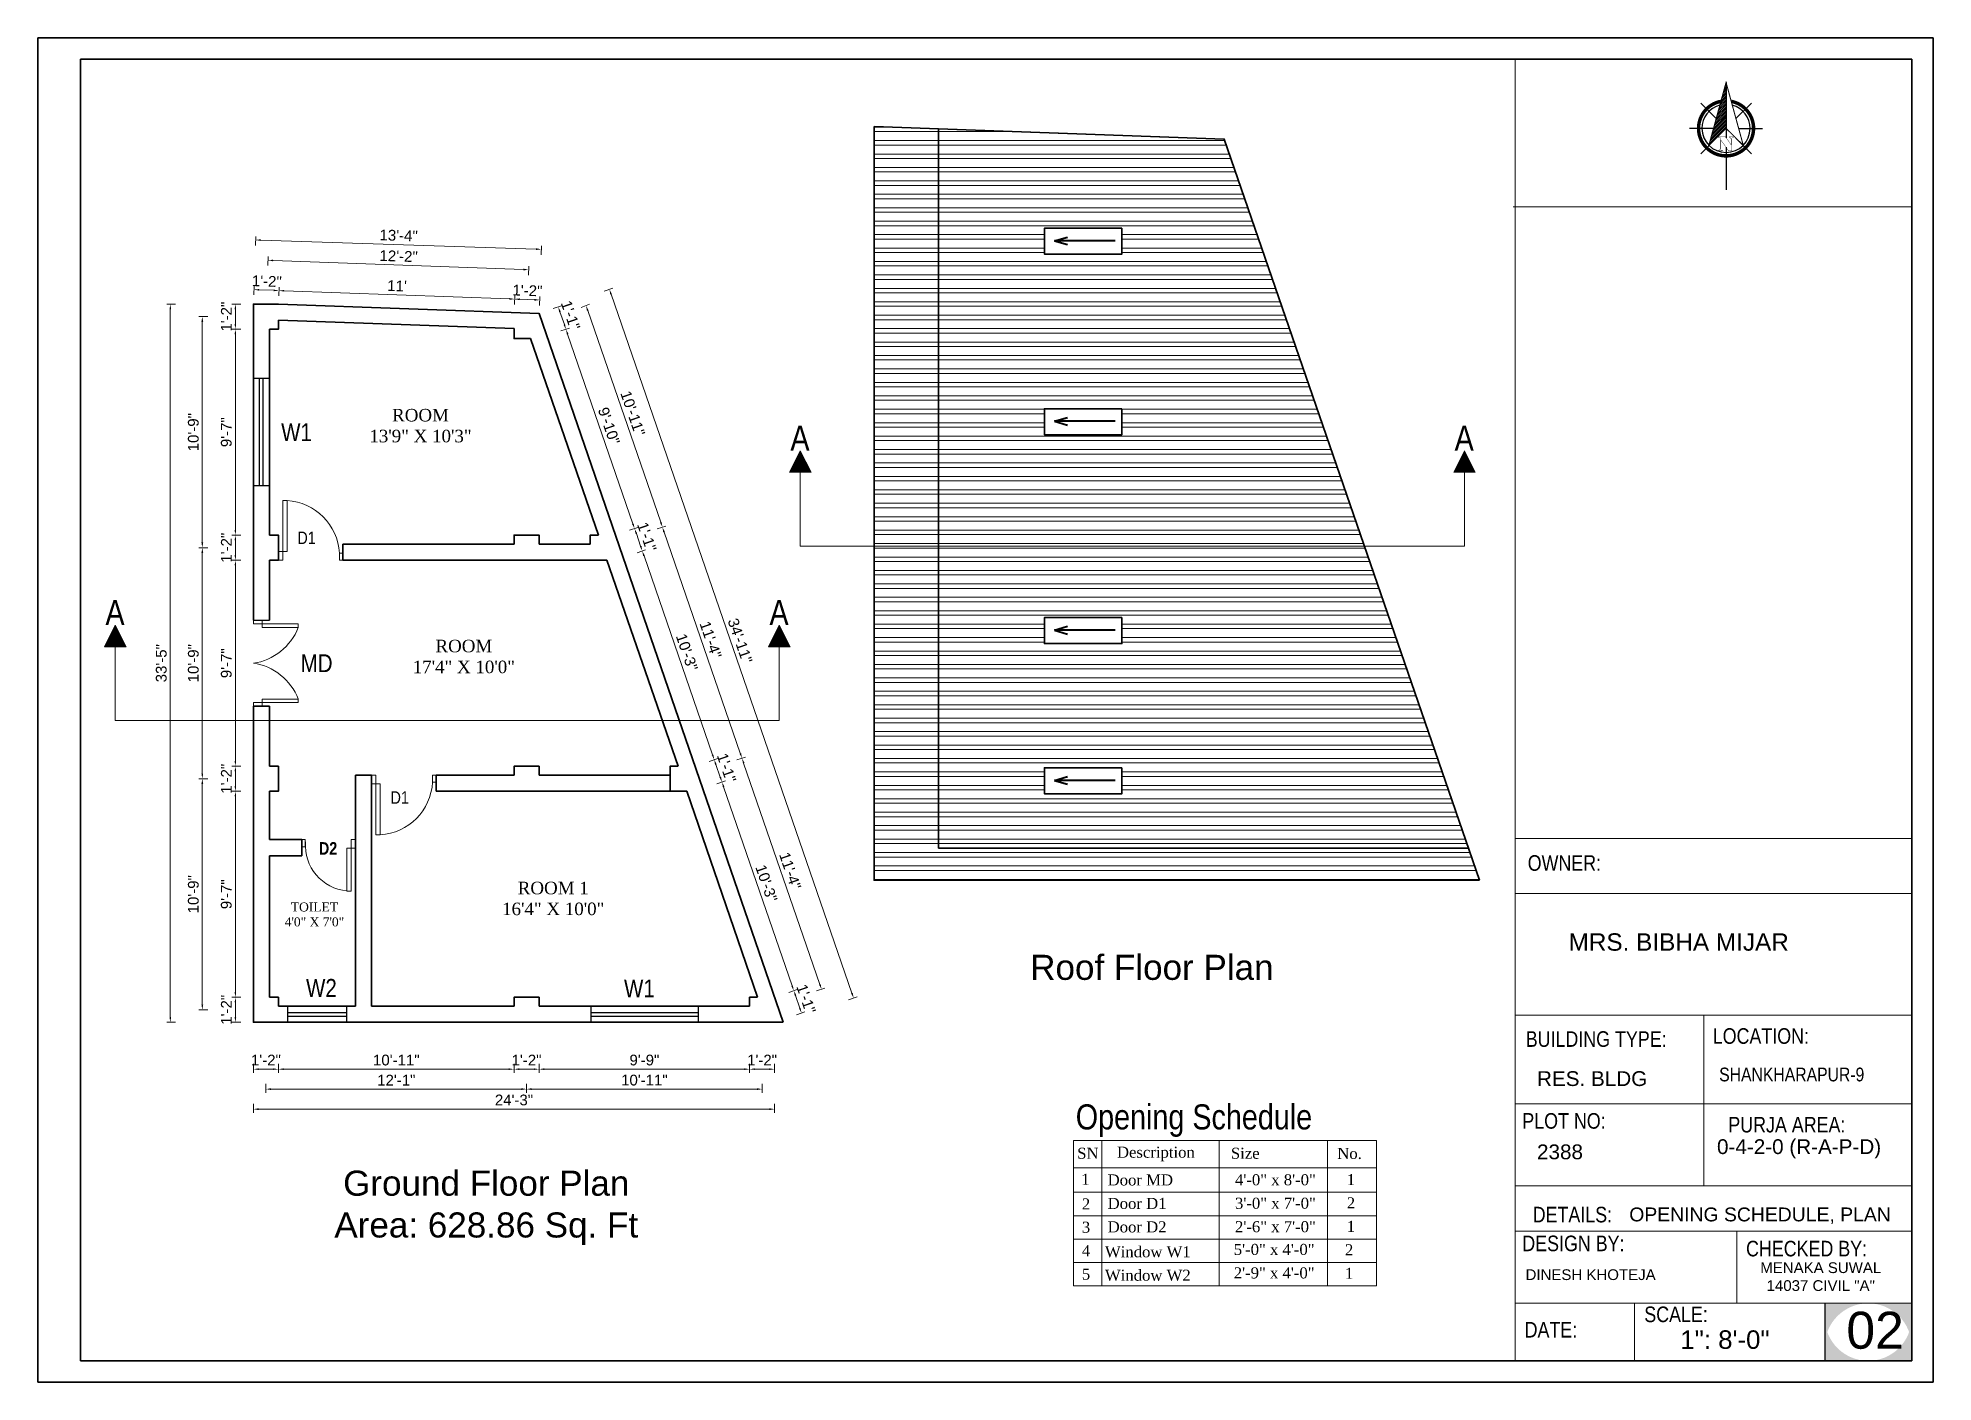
# Model space of a CAD drawing. Header units: inches. Extents: x 367408 to 392173, y -57467 to -41521.
# Drawn here: x 369001 to 370059, y -51537 to -50786 of the extents above; entities that cross this region are included whole.
import ezdxf

# ---------------------------------------------------------------- set-up
doc = ezdxf.new("R2010")
doc.units = ezdxf.units.IN
doc.header["$LTSCALE"] = 2
doc.header["$MEASUREMENT"] = 0
doc.header["$PDMODE"] = 34
doc.layers.get('0').update_dxf_attribs({"linetype": 'CONTINUOUS'})
doc.layers.get('DEFPOINTS').update_dxf_attribs({"color": 141, "linetype": 'CONTINUOUS'})
for name, color, linetype, lineweight in [('DIM_LINE', 173, 'CONTINUOUS', 20), ('dimension', 160, 'CONTINUOUS', 15), ('DIMENTION', 140, 'CONTINUOUS', 0), ('door', 20, 'CONTINUOUS', 35), ('Rebars', 1, 'CONTINUOUS', 13), ('Siteplan', 7, 'CONTINUOUS', 30), ('steps', 253, 'CONTINUOUS', 20), ('TEXT', 181, 'CONTINUOUS', 25), ('WALL - A', 1, 'CONTINUOUS', 40)]:
    doc.layers.add(name, color=color, linetype=linetype, lineweight=lineweight)
doc.layers.add('Normal Wall', color=7, linetype='CONTINUOUS', lineweight=35, true_color=0xffaf89)
doc.layers.add('Rear Wall', color=7, linetype='CONTINUOUS', lineweight=20, true_color=0xd4e480)
doc.styles.add('Lettring Text', font='arial.ttf')
doc.styles.get("Standard").update_dxf_attribs({"font": 'ARIALN.TTF'})
doc.styles.add('SwissBT', font='swiss.ttf', dxfattribs={"height": 12})
doc.styles.add('TIMES', font='times.ttf')
doc.dimstyles.new('Copy of Standard', dxfattribs={"dimtxt": 6, "dimasz": 2.875, "dimexe": 2, "dimexo": 4, "dimgap": 2, "dimtad": 1, "dimdec": 0, "dimrnd": 1, "dimzin": 0, "dimdsep": 46, "dimlunit": 4, "dimtxsty": 'Lettring Text', "dimcen": 0.1, "dimclrd": 7, "dimclre": 7, "dimclrt": 7, "dimazin": 0, "dimtfac": 0.645, "dimtdec": 0, "dimtmove": 1, "dimatfit": 0, "dimfxl": 3, "dimfxlon": 1, "dimtfillclr": 256, "dimtolj": 1, "dimtzin": 0, "dimlwd": -1, "dimlwe": -1, "dimarcsym": 2})
pattern_1 = [(180, (10525.648, -903.8065), (-4e-16, -7.5), []), (180, (10523.148, -901.3065), (-4e-16, -7.5), [])]

msp = doc.modelspace()

# ---------------------------------------------------------------- texts
at = {"color": 0}
for s, p in [('OWNER:', (369832.9, -51251.5)), ('LOCATION:', (369936.2, -51348.1))]:
    msp.add_text(s, height=8.7, dxfattribs=at).set_placement(p)
at = {"color": 7, "linetype": 'ByBlock', "lineweight": 5}
msp.add_text('Opening Schedule', height=14, dxfattribs=at).set_placement((369580.6, -51395.9))
for s, insert, char_height, width, attachment_point in [('W1', (369137, -51001.6), 10, 44.166, 1), ('A', (369432, -51002.9), 14, 26.58, 3), ('A', (369802.8, -51002.9), 14, 26.58, 3), ('A', (369049.6, -51100.3), 14, 26.58, 3), ('A', (369420.3, -51100.3), 14, 26.58, 3), ('MD', (369147.9, -51130.6), 10, 44.166, 1), ('{\\fArial CE|b0|i0|c0|p34;Roof\\fArial CE|b0|i0|c238|p34; Floor Plan}', (369623.1, -51305.5), 14, 235.547, 5), ('W2', (369150.9, -51311.9), 10, 44.166, 1), ('W1', (369328.4, -51312.2), 10, 44.166, 1), ('{\\fArial CE|b0|i0|c238|p34;Ground Floor Plan\\PArea: \\fArial CE|b0|i0|c0|p34;628.86\\fArial CE|b0|i0|c238|p34; Sq. Ft}', (369251.5, -51439.7), 14, 235.547, 5)]:
    msp.add_mtext(s, dxfattribs=dict(at, insert=insert, char_height=char_height, width=width, attachment_point=attachment_point))
at = {"layer": 'steps', "color": 7, "lineweight": 5, "ltscale": 0.3, "style": 'TIMES'}
for s, height, p in [('SN', 6.17, (369581.4, -51412.3)), ('Description', 6.169, (369603.6, -51411.7)), ('Size', 6.17, (369667.2, -51412.3)), ('No.', 6.17, (369726.6, -51412.4)), ('1', 6.17, (369583.7, -51426.8)), ('Door MD', 6.17, (369598.4, -51427.2)), ('4\'-0" x 8\'-0"', 6.169, (369669.5, -51427.1)), ('1', 6.17, (369731.9, -51427)), ('2', 6.17, (369584, -51440.6)), ('Door D1', 6.17, (369598.4, -51440.3)), ('3\'-0" x 7\'-0"', 6.169, (369669.5, -51440.2)), ('2', 6.17, (369731.9, -51440)), ('3', 6.17, (369584, -51453.6)), ('Door D2', 6.17, (369598.4, -51453.4)), ('2\'-6" x 7\'-0"', 6.169, (369669.5, -51453.3)), ('1', 6.17, (369731.9, -51453.1)), ('4', 6.17, (369584, -51466.7)), ('Window W1', 6.17, (369596.9, -51467.3)), ('5\'-0" x 4\'-0"', 6.169, (369668.8, -51466)), ('2', 6.17, (369730.9, -51466.2)), ('5', 6.17, (369584, -51479.8)), ('Window W2', 6.17, (369596.9, -51480.4)), ('2\'-9" x 4\'-0"', 6.169, (369668.8, -51479.1)), ('1', 6.17, (369730.9, -51479.3))]:
    msp.add_text(s, height=height, dxfattribs=at).set_placement(p)
at = {"layer": 'steps', "color": 7, "ltscale": 0.3, "width": 55.268}
for s, insert, char_height, attachment_point in [('{\\fTimes New Roman|b0|i0|c0|p18;ROOM\\P13\'9" X 10\'3"}', (369214.8, -50993.6), 7, 2), ('{\\fTimes New Roman|b0|i0|c0|p18;ROOM \\P17\'4" X 10\'0"}', (369239, -51122.5), 7, 2), ('{\\fTechnic|b1|i0|c2|p2;D2}', (369163.2, -51242.5), 7, 8), ('{\\fTimes New Roman|b0|i0|c0|p18;ROOM 1\\P16\'4" X 10\'0"}', (369288.9, -51257.6), 7, 2), ('{\\fTimes New Roman|b0|i0|c0|p18;TOILET\\P4\'0" X 7\'0"}', (369155.6, -51269.2), 5, 2)]:
    msp.add_mtext(s, dxfattribs=dict(at, insert=insert, char_height=char_height, attachment_point=attachment_point))
at = {"layer": 'steps', "color": 7, "ltscale": 0.3, "char_height": 7}
for insert, attachment_point in [((369151.2, -51069.1), 8), ((369203.2, -51207.1), 2)]:
    msp.add_mtext_dynamic_manual_height_columns('{\\W1;D1}', width=18.621, gutter_width=40, heights=[0], dxfattribs=dict(at, insert=insert, attachment_point=attachment_point))
at = {"layer": 'TEXT', "color": 0}
for s, height, p in [('OWNER:', 8.7, (369832.9, -51251.5)), ('LOCATION:', 8.7, (369936.2, -51348.1)), ('CHECKED BY:', 8.704, (369954.8, -51466.8)), ('CHECKED BY:', 8.704, (369954.8, -51466.8)), ('SCALE:', 8.7, (369898, -51503.5)), ('SCALE:', 8.7, (369898, -51503.5))]:
    msp.add_text(s, height=height, dxfattribs=at).set_placement(p)
at = {"layer": 'TEXT', "color": 0, "linetype": 'ByBlock', "style": 'SwissBT'}
for s, insert, char_height, width, attachment_point in [('MRS. BIBHA MIJAR', (369917.2, -51286.4), 9.72, 217.511, 2), ('OPENING SCHEDULE, PLAN', (369889.6, -51439.5), 7.74, 268.532, 1), ('MENAKA SUWAL\\P14037 CIVIL "A"', (369996.5, -51470.1), 6, 88.549, 2), ('DINESH KHOTEJA', (369831.7, -51474), 6, 201.528, 1)]:
    msp.add_mtext(s, dxfattribs=dict(at, insert=insert, char_height=char_height, width=width, attachment_point=attachment_point))
at = {"layer": 'TEXT', "color": 0, "attachment_point": 1}
for s, insert, char_height, width in [('BUILDING TYPE:', (369831.8, -51341.1), 8.704, 148.555), ('BUILDING TYPE:', (369831.8, -51341.1), 8.704, 148.555), ('PLOT NO: ', (369829.9, -51386.8), 8.7, 138.027), ('PLOT NO: ', (369829.9, -51386.8), 8.7, 138.027), ('PURJA AREA:', (369944.9, -51388.9), 8.704, 197.582), ('PURJA AREA:', (369944.9, -51388.9), 8.704, 197.582), ('DETAILS: ', (369835.7, -51439.1), 8.7, 138.027), ('DESIGN BY:', (369829.9, -51455.2), 8.7, 138.027), ('DESIGN BY:', (369829.9, -51455.2), 8.7, 138.027), ('DATE:', (369831.2, -51503.4), 8.7, 34.818)]:
    msp.add_mtext(s, dxfattribs=dict(at, insert=insert, char_height=char_height, width=width))
at = {"layer": 'TEXT', "color": 0, "style": 'SwissBT'}
for s, insert, char_height, width, attachment_point in [('RES. BLDG', (369838.1, -51363.4), 8.26, 163.214, 1), ('RES. BLDG', (369838.1, -51363.4), 8.26, 163.214, 1), ('2388', (369838.1, -51404.3), 8.26, 163.214, 1), ('0-4-2-0 (R-A-P-D)', (369984.4, -51401.4), 8.256, 163.214, 2), ('02', (370010.8, -51497.7), 20.64, 20.158, 1)]:
    msp.add_mtext(s, dxfattribs=dict(at, insert=insert, char_height=char_height, width=width, attachment_point=attachment_point))
at = {"layer": 'TEXT', "color": 0, "linetype": 'ByBlock', "insert": (369939.8, -51361.4), "char_height": 7.671, "attachment_point": 1}
msp.add_mtext_dynamic_manual_height_columns('SHANKHARAPUR-9', width=381.035, gutter_width=1.53, heights=[0], dxfattribs=at)
at = {"layer": 'TEXT', "color": 0, "ltscale": 0.5, "insert": (369918.1, -51508.1), "char_height": 10.32, "width": 127.534, "attachment_point": 1, "style": 'SwissBT'}
msp.add_mtext('1": 8\'-0"', dxfattribs=at)
msp.add_mtext('1": 8\'-0"', dxfattribs=at)

# ---------------------------------------------------------------- blocks, each defined once
blk = doc.blocks.new('*X29')
at = {"color": 0}
for p, q in [((145.96, -414.6), (147.62, -412.94)), ((146.16, -413.87), (147.62, -412.41)), ((146.36, -413.14), (147.62, -411.88)), ((146.55, -412.41), (147.62, -411.35)), ((146.75, -411.68), (147.62, -410.82)), ((146.95, -410.95), (147.62, -410.29)), ((147.15, -410.22), (147.62, -409.76)), ((147.35, -409.49), (147.62, -409.23)), ((147.55, -408.76), (147.62, -408.7)), ((143.76, -422.63), (147.62, -418.77)), ((143.96, -421.9), (147.62, -418.24)), ((144.16, -421.17), (147.62, -417.71)), ((144.36, -420.44), (147.62, -417.18)), ((144.56, -419.71), (147.62, -416.65)), ((144.76, -418.98), (147.62, -416.12)), ((144.96, -418.25), (147.62, -415.59)), ((145.16, -417.52), (147.62, -415.06)), ((145.36, -416.79), (147.62, -414.53)), ((145.56, -416.06), (147.62, -414)), ((145.76, -415.33), (147.62, -413.47)), ((142.76, -426.28), (147.62, -421.42)), ((142.96, -425.55), (147.62, -420.89)), ((143.16, -424.82), (147.62, -420.36)), ((143.36, -424.09), (147.62, -419.83)), ((143.56, -423.36), (147.62, -419.3))]:
    blk.add_line(p, q, dxfattribs=at)
blk = doc.blocks.new('NORTH_15')
for p, q in [((-2.87, 2.87), (-7.37, 7.37)), ((0, 3.66), (0, 10.62)), ((2.87, 2.87), (7.37, 7.37)), ((-13.37, 0), (2.72, 0)), ((5.49, 0), (17.83, 0)), ((-2.87, -2.87), (-7.37, -7.37)), ((0, -3.66), (0, -10.62)), ((2.87, -2.87), (7.37, -7.37))]:
    blk.add_line(p, q)
at = {"const_width": 1}
for points in [[(0, -8, 1), (0, 8, 0.359415), (-7.86, 1.52, 1)], [(-7.86, -1.52, 0.359415), (0, -8, 1)]]:
    blk.add_lwpolyline(points, format="xyb", dxfattribs=at)
for points, const_width in [([(4.96, -5.01), (-13.37, 0), (4.9, 5), (0, 0), (4.96, -5.01)], 0.3), ([(5.93, -1.55), (6, -1.55), (6.07, -1.54), (6.13, -1.53), (6.17, -1.52), (6.22, -1.51), (6.26, -1.49), (6.28, -1.47), (6.3, -1.45), (6.32, -1.42), (6.33, -1.39), (6.35, -1.34), (6.36, -1.29), (6.37, -1.23), (6.38, -1.16), (6.38, -1.08), (6.38, -1), (6.54, -1), (6.54, -2.34), (6.38, -2.34), (6.38, -2.3), (6.38, -2.23), (6.38, -2.16), (6.37, -2.09), (6.36, -2.04), (6.35, -1.99), (6.33, -1.95), (6.32, -1.91), (6.3, -1.88), (6.28, -1.86), (6.26, -1.83), (6.22, -1.81), (6.18, -1.8), (6.13, -1.78), (6.07, -1.77), (6.01, -1.76), (5.95, -1.76), (2.66, -1.76), (2.66, -2.34), (2.5, -2.34), (2.5, -0.16), (4.71, 1.44), (3.14, 1.44), (3.07, 1.44), (3, 1.43), (2.94, 1.42), (2.89, 1.41), (2.85, 1.4), (2.81, 1.38), (2.78, 1.36), (2.76, 1.34), (2.74, 1.31), (2.72, 1.27), (2.7, 1.22), (2.69, 1.17), (2.68, 1.11), (2.67, 1.04), (2.66, 0.97), (2.66, 0.89), (2.66, 0.87), (2.5, 0.87), (2.5, 2.21), (2.66, 2.21), (2.66, 2.17), (2.66, 2.09), (2.67, 2.03), (2.68, 1.97), (2.69, 1.91), (2.7, 1.86), (2.71, 1.82), (2.73, 1.78), (2.75, 1.76), (2.77, 1.74), (2.8, 1.72), (2.85, 1.7), (2.89, 1.68), (2.94, 1.67), (3, 1.66), (3.07, 1.66), (3.14, 1.66), (6.54, 1.66), (6.54, 0.75), (3.33, -1.55), (5.93, -1.55), (5.93, -1.55)], 0.1)]:
    blk.add_lwpolyline(points, dxfattribs=dict(const_width=const_width))
for start, end in [(90, 164.973), (270, 90), (195.027, 270)]:
    blk.add_arc((0, 0), 7, start, end)
at = {"rotation": 90}
blk.add_blockref('*X29', (-421.89, -147.62), dxfattribs=at)
blk = doc.blocks.new('A$C0BDB7EE9')
at = {"layer": 'Siteplan', "xscale": 2.999999999999779, "yscale": 2.999999999999779, "zscale": 2.999999999999779, "rotation": 247.8612575918487}
blk.add_blockref('NORTH_15', (20.2, 49.5), dxfattribs=at)
blk = doc.blocks.new('A$C327B4BBD')
at = {"layer": 'DIMENTION', "ltscale": 0.3, "xscale": 1.171875000000082, "yscale": 1.171875000000082, "zscale": 1.171875000000082, "rotation": 112.1387424081494}
blk.add_blockref('A$C0BDB7EE9', (16.1, 0), dxfattribs=at)
blk = doc.blocks.new('*D175')
at = {"layer": 'DEFPOINTS', "color": 0, "ltscale": 0.5, "transparency": 16777216}
for p in [(369121.8, -50927), (369121.5, -50935.1), (369135.5, -50935.1)]:
    blk.add_point(p, dxfattribs=at)
at = {"layer": 'steps', "color": 7, "ltscale": 0.5, "transparency": 16777216}
for p, q in [((369121.7, -50930), (369121.9, -50925)), ((369132.9, -50927.4), (369124.7, -50927.2)), ((369135.7, -50930.5), (369135.9, -50925.6))]:
    blk.add_line(p, q, dxfattribs=at)
for points in [[(369124.7, -50926.7), (369124.7, -50927.6), (369121.8, -50927)], [(369132.9, -50927), (369132.9, -50927.9), (369135.8, -50927.6)]]:
    blk.add_solid(points, dxfattribs=at)
at = {"layer": 'steps', "color": 7, "ltscale": 0.5, "transparency": 16777216, "insert": (369129, -50922.3), "char_height": 6, "attachment_point": 5, "rotation": 357.9379, "style": 'Lettring Text'}
blk.add_mtext('\\A1;1\'-2"', dxfattribs=at)
blk = doc.blocks.new('*D176')
at = {"layer": 'DEFPOINTS', "color": 0, "ltscale": 0.5, "transparency": 16777216}
for p in [(369267.3, -50932.3), (369135.5, -50935.1), (369267, -50940.3)]:
    blk.add_point(p, dxfattribs=at)
at = {"layer": 'steps', "color": 7, "ltscale": 0.5, "transparency": 16777216}
for p, q in [((369135.7, -50930.5), (369135.9, -50925.6)), ((369138.7, -50927.7), (369264.4, -50932.2)), ((369267.2, -50935.3), (369267.4, -50930.3))]:
    blk.add_line(p, q, dxfattribs=at)
for points in [[(369138.7, -50927.2), (369138.6, -50928.1), (369135.8, -50927.6)], [(369264.4, -50931.7), (369264.4, -50932.7), (369267.3, -50932.3)]]:
    blk.add_solid(points, dxfattribs=at)
at = {"layer": 'steps', "color": 7, "ltscale": 0.5, "transparency": 16777216, "insert": (369201.7, -50924.9), "char_height": 6, "attachment_point": 5, "rotation": 357.9379, "style": 'Lettring Text'}
blk.add_mtext("\\A1;11'", dxfattribs=at)
blk = doc.blocks.new('*D177')
at = {"layer": 'DEFPOINTS', "color": 0, "ltscale": 0.5, "transparency": 16777216}
for p in [(369267, -50940.3), (369281, -50940.3), (369281.3, -50932.8)]:
    blk.add_point(p, dxfattribs=at)
at = {"layer": 'steps', "color": 7, "ltscale": 0.5, "transparency": 16777216}
for p, q in [((369267.2, -50935.3), (369267.4, -50930.3)), ((369281.2, -50935.8), (369281.4, -50930.8)), ((369270.2, -50932.4), (369278.4, -50932.7))]:
    blk.add_line(p, q, dxfattribs=at)
for points in [[(369270.2, -50931.9), (369270.2, -50932.9), (369267.3, -50932.3)], [(369278.4, -50932.2), (369278.4, -50933.2), (369281.3, -50932.8)]]:
    blk.add_solid(points, dxfattribs=at)
at = {"layer": 'steps', "color": 7, "ltscale": 0.5, "transparency": 16777216, "insert": (369274.5, -50927.5), "char_height": 6, "attachment_point": 5, "rotation": 357.9379, "style": 'Lettring Text'}
blk.add_mtext('\\A1;1\'-2"', dxfattribs=at)
blk = doc.blocks.new('*D178')
at = {"layer": 'DEFPOINTS', "color": 0, "ltscale": 0.5, "transparency": 16777216}
for p in [(369275.1, -50915.9), (369128.5, -50942.1), (369274, -50947.3)]:
    blk.add_point(p, dxfattribs=at)
at = {"layer": 'steps', "color": 7, "ltscale": 0.5, "transparency": 16777216}
for p, q in [((369129.5, -50913.6), (369129.7, -50908.6)), ((369132.5, -50910.7), (369272.3, -50915.8)), ((369275, -50918.9), (369275.2, -50913.9))]:
    blk.add_line(p, q, dxfattribs=at)
for points in [[(369132.5, -50910.3), (369132.5, -50911.2), (369129.7, -50910.6)], [(369272.3, -50915.3), (369272.3, -50916.3), (369275.1, -50915.9)]]:
    blk.add_solid(points, dxfattribs=at)
at = {"layer": 'steps', "color": 7, "ltscale": 0.5, "transparency": 16777216, "insert": (369202.6, -50908.3), "char_height": 6, "attachment_point": 5, "rotation": 357.9379, "style": 'Lettring Text'}
blk.add_mtext('\\A1;12\'-2"', dxfattribs=at)
blk = doc.blocks.new('*D179')
at = {"layer": 'DEFPOINTS', "color": 0, "ltscale": 0.5, "transparency": 16777216}
for p in [(369282.2, -50904.5), (369121.5, -50935.1), (369281, -50940.3)]:
    blk.add_point(p, dxfattribs=at)
at = {"layer": 'steps', "color": 7, "ltscale": 0.5, "transparency": 16777216}
for p, q in [((369122.6, -50902.3), (369122.8, -50897.3)), ((369125.6, -50899.4), (369279.3, -50904.4)), ((369282.1, -50907.5), (369282.3, -50902.5))]:
    blk.add_line(p, q, dxfattribs=at)
for points in [[(369125.6, -50898.9), (369125.6, -50899.8), (369122.7, -50899.3)], [(369279.3, -50903.9), (369279.3, -50904.9), (369282.2, -50904.5)]]:
    blk.add_solid(points, dxfattribs=at)
at = {"layer": 'steps', "color": 7, "ltscale": 0.5, "transparency": 16777216, "insert": (369202.6, -50896.8), "char_height": 6, "attachment_point": 5, "rotation": 358.1187, "style": 'Lettring Text'}
blk.add_mtext('\\A1;13\'-4"', dxfattribs=at)
blk = doc.blocks.new('*D180')
at = {"layer": 'DEFPOINTS', "color": 0, "ltscale": 0.5, "transparency": 16777216}
for p in [(369267, -51336.1), (369281, -51336.1), (369267, -51362.3)]:
    blk.add_point(p, dxfattribs=at)
at = {"layer": 'steps', "color": 7, "ltscale": 0.5, "transparency": 16777216}
for p, q in [((369267, -51359.3), (369267, -51364.3)), ((369278.1, -51362.3), (369269.9, -51362.3)), ((369281, -51359.3), (369281, -51364.3))]:
    blk.add_line(p, q, dxfattribs=at)
for points in [[(369269.9, -51361.8), (369269.9, -51362.7), (369267, -51362.3)], [(369278.1, -51361.8), (369278.1, -51362.7), (369281, -51362.3)]]:
    blk.add_solid(points, dxfattribs=at)
at = {"layer": 'steps', "color": 7, "ltscale": 0.5, "transparency": 16777216, "insert": (369274, -51357.2), "char_height": 6, "attachment_point": 5, "style": 'Lettring Text'}
blk.add_mtext('\\A1;1\'-2"', dxfattribs=at)
blk = doc.blocks.new('*D181')
at = {"layer": 'DEFPOINTS', "color": 0, "ltscale": 0.5, "transparency": 16777216}
for p in [(369135.5, -51336.1), (369267, -51336.1), (369135.5, -51362.3)]:
    blk.add_point(p, dxfattribs=at)
at = {"layer": 'steps', "color": 7, "ltscale": 0.5, "transparency": 16777216}
for p, q in [((369135.5, -51359.3), (369135.5, -51364.3)), ((369264.1, -51362.3), (369138.4, -51362.3)), ((369267, -51359.3), (369267, -51364.3))]:
    blk.add_line(p, q, dxfattribs=at)
for points in [[(369138.4, -51361.8), (369138.4, -51362.7), (369135.5, -51362.3)], [(369264.1, -51361.8), (369264.1, -51362.7), (369267, -51362.3)]]:
    blk.add_solid(points, dxfattribs=at)
at = {"layer": 'steps', "color": 7, "ltscale": 0.5, "transparency": 16777216, "insert": (369201.3, -51357.2), "char_height": 6, "attachment_point": 5, "style": 'Lettring Text'}
blk.add_mtext('\\A1;10\'-11"', dxfattribs=at)
blk = doc.blocks.new('*D182')
at = {"layer": 'DEFPOINTS', "color": 0, "ltscale": 0.5, "transparency": 16777216}
for p in [(369121.5, -51336.1), (369135.5, -51336.1), (369121.5, -51362.3)]:
    blk.add_point(p, dxfattribs=at)
at = {"layer": 'steps', "color": 7, "ltscale": 0.5, "transparency": 16777216}
for p, q in [((369121.5, -51359.3), (369121.5, -51364.3)), ((369132.6, -51362.3), (369124.4, -51362.3)), ((369135.5, -51359.3), (369135.5, -51364.3))]:
    blk.add_line(p, q, dxfattribs=at)
for points in [[(369124.4, -51361.8), (369124.4, -51362.7), (369121.5, -51362.3)], [(369132.6, -51361.8), (369132.6, -51362.7), (369135.5, -51362.3)]]:
    blk.add_solid(points, dxfattribs=at)
at = {"layer": 'steps', "color": 7, "ltscale": 0.5, "transparency": 16777216, "insert": (369128.5, -51357.2), "char_height": 6, "attachment_point": 5, "style": 'Lettring Text'}
blk.add_mtext('\\A1;1\'-2"', dxfattribs=at)
blk = doc.blocks.new('*D183')
at = {"layer": 'DEFPOINTS', "color": 0, "ltscale": 0.5, "transparency": 16777216}
for p in [(369128.5, -51329.1), (369274, -51329.1), (369128.5, -51373.4)]:
    blk.add_point(p, dxfattribs=at)
at = {"layer": 'steps', "color": 7, "ltscale": 0.5, "transparency": 16777216}
for p, q in [((369128.5, -51370.4), (369128.5, -51375.4)), ((369271.1, -51373.4), (369131.4, -51373.4)), ((369274, -51370.4), (369274, -51375.4))]:
    blk.add_line(p, q, dxfattribs=at)
for points in [[(369131.4, -51372.9), (369131.4, -51373.9), (369128.5, -51373.4)], [(369271.1, -51372.9), (369271.1, -51373.9), (369274, -51373.4)]]:
    blk.add_solid(points, dxfattribs=at)
at = {"layer": 'steps', "color": 7, "ltscale": 0.5, "transparency": 16777216, "insert": (369201.3, -51368.4), "char_height": 6, "attachment_point": 5, "style": 'Lettring Text'}
blk.add_mtext('\\A1;12\'-1"', dxfattribs=at)
blk = doc.blocks.new('*D184')
at = {"layer": 'DEFPOINTS', "color": 0, "ltscale": 0.5, "transparency": 16777216}
for p in [(369121.5, -51336.1), (369412.5, -51336.1), (369121.5, -51384.6)]:
    blk.add_point(p, dxfattribs=at)
at = {"layer": 'steps', "color": 7, "ltscale": 0.5, "transparency": 16777216}
for p, q in [((369121.5, -51381.6), (369121.5, -51386.6)), ((369409.6, -51384.6), (369124.4, -51384.6)), ((369412.5, -51381.6), (369412.5, -51386.6))]:
    blk.add_line(p, q, dxfattribs=at)
for points in [[(369124.4, -51384.1), (369124.4, -51385.1), (369121.5, -51384.6)], [(369409.6, -51384.1), (369409.6, -51385.1), (369412.5, -51384.6)]]:
    blk.add_solid(points, dxfattribs=at)
at = {"layer": 'steps', "color": 7, "ltscale": 0.5, "transparency": 16777216, "insert": (369267, -51379.5), "char_height": 6, "attachment_point": 5, "style": 'Lettring Text'}
blk.add_mtext('\\A1;24\'-3"', dxfattribs=at)
blk = doc.blocks.new('*D185')
at = {"layer": 'DEFPOINTS', "color": 0, "ltscale": 0.5, "transparency": 16777216}
for p in [(369274, -50947.3), (369349.9, -51059.7), (369316.6, -51071.1)]:
    blk.add_point(p, dxfattribs=at)
at = {"layer": 'steps', "color": 7, "ltscale": 0.5, "transparency": 16777216}
for p, q in [((369304.4, -50936.9), (369309.1, -50935.2)), ((369308.2, -50938.6), (369348.9, -51056.9)), ((369347, -51060.6), (369351.7, -51059))]:
    blk.add_line(p, q, dxfattribs=at)
for points in [[(369308.6, -50938.5), (369307.7, -50938.8), (369307.2, -50935.9)], [(369349.4, -51056.8), (369348.5, -51057.1), (369349.9, -51059.7)]]:
    blk.add_solid(points, dxfattribs=at)
at = {"layer": 'steps', "color": 7, "ltscale": 0.5, "transparency": 16777216, "insert": (369333.3, -50996.1), "char_height": 6, "attachment_point": 5, "rotation": 289.0044, "style": 'Lettring Text'}
blk.add_mtext('\\A1;10\'-11"', dxfattribs=at)
blk = doc.blocks.new('*D186')
at = {"layer": 'DEFPOINTS', "color": 0, "ltscale": 0.5, "transparency": 16777216}
for p in [(369274, -51329.1), (369405.5, -51329.1), (369405.5, -51373.4)]:
    blk.add_point(p, dxfattribs=at)
at = {"layer": 'steps', "color": 7, "ltscale": 0.5, "transparency": 16777216}
for p, q in [((369274, -51370.4), (369274, -51375.4)), ((369276.9, -51373.4), (369402.6, -51373.4)), ((369405.5, -51370.4), (369405.5, -51375.4))]:
    blk.add_line(p, q, dxfattribs=at)
for points in [[(369276.9, -51372.9), (369276.9, -51373.9), (369274, -51373.4)], [(369402.6, -51372.9), (369402.6, -51373.9), (369405.5, -51373.4)]]:
    blk.add_solid(points, dxfattribs=at)
at = {"layer": 'steps', "color": 7, "ltscale": 0.5, "transparency": 16777216, "insert": (369339.8, -51368.4), "char_height": 6, "attachment_point": 5, "style": 'Lettring Text'}
blk.add_mtext('\\A1;10\'-11"', dxfattribs=at)
blk = doc.blocks.new('*D187')
at = {"layer": 'DEFPOINTS', "color": 0, "ltscale": 0.5, "transparency": 16777216}
for p in [(369281, -51336.1), (369398.5, -51336.1), (369398.5, -51362.3)]:
    blk.add_point(p, dxfattribs=at)
at = {"layer": 'steps', "color": 7, "ltscale": 0.5, "transparency": 16777216}
for p, q in [((369281, -51359.3), (369281, -51364.3)), ((369283.9, -51362.3), (369395.6, -51362.3)), ((369398.5, -51359.3), (369398.5, -51364.3))]:
    blk.add_line(p, q, dxfattribs=at)
for points in [[(369283.9, -51361.8), (369283.9, -51362.7), (369281, -51362.3)], [(369395.6, -51361.8), (369395.6, -51362.7), (369398.5, -51362.3)]]:
    blk.add_solid(points, dxfattribs=at)
at = {"layer": 'steps', "color": 7, "ltscale": 0.5, "transparency": 16777216, "insert": (369339.8, -51357.2), "char_height": 6, "attachment_point": 5, "style": 'Lettring Text'}
blk.add_mtext('\\A1;9\'-9"', dxfattribs=at)
blk = doc.blocks.new('*D188')
at = {"layer": 'DEFPOINTS', "color": 0, "ltscale": 0.5, "transparency": 16777216}
for p in [(369398.5, -51336.1), (369412.5, -51336.1), (369412.5, -51362.3)]:
    blk.add_point(p, dxfattribs=at)
at = {"layer": 'steps', "color": 7, "ltscale": 0.5, "transparency": 16777216}
for p, q in [((369398.5, -51359.3), (369398.5, -51364.3)), ((369401.4, -51362.3), (369409.6, -51362.3)), ((369412.5, -51359.3), (369412.5, -51364.3))]:
    blk.add_line(p, q, dxfattribs=at)
for points in [[(369401.4, -51361.8), (369401.4, -51362.7), (369398.5, -51362.3)], [(369409.6, -51361.8), (369409.6, -51362.7), (369412.5, -51362.3)]]:
    blk.add_solid(points, dxfattribs=at)
at = {"layer": 'steps', "color": 7, "ltscale": 0.5, "transparency": 16777216, "insert": (369405.5, -51357.2), "char_height": 6, "attachment_point": 5, "style": 'Lettring Text'}
blk.add_mtext('\\A1;1\'-2"', dxfattribs=at)
blk = doc.blocks.new('*D189')
at = {"layer": 'DEFPOINTS', "color": 0, "ltscale": 0.5, "transparency": 16777216}
for p in [(369121.5, -50935.1), (369111.5, -50949.1), (369121.5, -50949.1)]:
    blk.add_point(p, dxfattribs=at)
at = {"layer": 'steps', "color": 7, "ltscale": 0.5, "transparency": 16777216}
for p, q in [((369114.5, -50935.1), (369109.5, -50935.1)), ((369111.5, -50938), (369111.5, -50946.2)), ((369114.5, -50949.1), (369109.5, -50949.1))]:
    blk.add_line(p, q, dxfattribs=at)
for points in [[(369111, -50938), (369111.9, -50938), (369111.5, -50935.1)], [(369111, -50946.2), (369111.9, -50946.2), (369111.5, -50949.1)]]:
    blk.add_solid(points, dxfattribs=at)
at = {"layer": 'steps', "color": 7, "ltscale": 0.5, "transparency": 16777216, "insert": (369106.4, -50942.1), "char_height": 6, "attachment_point": 5, "rotation": 90, "style": 'Lettring Text'}
blk.add_mtext('\\A1;1\'-2"', dxfattribs=at)
blk = doc.blocks.new('*D190')
at = {"layer": 'DEFPOINTS', "color": 0, "ltscale": 0.5, "transparency": 16777216}
for p in [(369121.5, -50949.1), (369111.5, -51064.1), (369121.5, -51064.1)]:
    blk.add_point(p, dxfattribs=at)
at = {"layer": 'steps', "color": 7, "ltscale": 0.5, "transparency": 16777216}
for p, q in [((369114.5, -50949.1), (369109.5, -50949.1)), ((369111.5, -50952), (369111.5, -51061.2)), ((369114.5, -51064.1), (369109.5, -51064.1))]:
    blk.add_line(p, q, dxfattribs=at)
for points in [[(369111, -50952), (369111.9, -50952), (369111.5, -50949.1)], [(369111, -51061.2), (369111.9, -51061.2), (369111.5, -51064.1)]]:
    blk.add_solid(points, dxfattribs=at)
at = {"layer": 'steps', "color": 7, "ltscale": 0.5, "transparency": 16777216, "insert": (369106.4, -51006.6), "char_height": 6, "attachment_point": 5, "rotation": 90, "style": 'Lettring Text'}
blk.add_mtext('\\A1;9\'-7"', dxfattribs=at)
blk = doc.blocks.new('*D191')
at = {"layer": 'DEFPOINTS', "color": 0, "ltscale": 0.5, "transparency": 16777216}
for p in [(369121.5, -51064.1), (369111.5, -51078.1), (369121.5, -51078.1)]:
    blk.add_point(p, dxfattribs=at)
at = {"layer": 'steps', "color": 7, "ltscale": 0.5, "transparency": 16777216}
for p, q in [((369114.5, -51064.1), (369109.5, -51064.1)), ((369111.5, -51067), (369111.5, -51075.2)), ((369114.5, -51078.1), (369109.5, -51078.1))]:
    blk.add_line(p, q, dxfattribs=at)
for points in [[(369111, -51067), (369111.9, -51067), (369111.5, -51064.1)], [(369111, -51075.2), (369111.9, -51075.2), (369111.5, -51078.1)]]:
    blk.add_solid(points, dxfattribs=at)
at = {"layer": 'steps', "color": 7, "ltscale": 0.5, "transparency": 16777216, "insert": (369106.4, -51071.1), "char_height": 6, "attachment_point": 5, "rotation": 90, "style": 'Lettring Text'}
blk.add_mtext('\\A1;1\'-2"', dxfattribs=at)
blk = doc.blocks.new('*D192')
at = {"layer": 'DEFPOINTS', "color": 0, "ltscale": 0.5, "transparency": 16777216}
for p in [(369121.5, -51078.1), (369111.5, -51193.1), (369121.5, -51193.1)]:
    blk.add_point(p, dxfattribs=at)
at = {"layer": 'steps', "color": 7, "ltscale": 0.5, "transparency": 16777216}
for p, q in [((369114.5, -51078.1), (369109.5, -51078.1)), ((369111.5, -51081), (369111.5, -51190.2)), ((369114.5, -51193.1), (369109.5, -51193.1))]:
    blk.add_line(p, q, dxfattribs=at)
for points in [[(369111, -51081), (369111.9, -51081), (369111.5, -51078.1)], [(369111, -51190.2), (369111.9, -51190.2), (369111.5, -51193.1)]]:
    blk.add_solid(points, dxfattribs=at)
at = {"layer": 'steps', "color": 7, "ltscale": 0.5, "transparency": 16777216, "insert": (369106.4, -51135.6), "char_height": 6, "attachment_point": 5, "rotation": 90, "style": 'Lettring Text'}
blk.add_mtext('\\A1;9\'-7"', dxfattribs=at)
blk = doc.blocks.new('*D193')
at = {"layer": 'DEFPOINTS', "color": 0, "ltscale": 0.5, "transparency": 16777216}
for p in [(369121.5, -51193.1), (369111.5, -51207.1), (369121.5, -51207.1)]:
    blk.add_point(p, dxfattribs=at)
at = {"layer": 'steps', "color": 7, "ltscale": 0.5, "transparency": 16777216}
for p, q in [((369114.5, -51193.1), (369109.5, -51193.1)), ((369111.5, -51196), (369111.5, -51204.2)), ((369114.5, -51207.1), (369109.5, -51207.1))]:
    blk.add_line(p, q, dxfattribs=at)
for points in [[(369111, -51196), (369111.9, -51196), (369111.5, -51193.1)], [(369111, -51204.2), (369111.9, -51204.2), (369111.5, -51207.1)]]:
    blk.add_solid(points, dxfattribs=at)
at = {"layer": 'steps', "color": 7, "ltscale": 0.5, "transparency": 16777216, "insert": (369106.4, -51200.1), "char_height": 6, "attachment_point": 5, "rotation": 90, "style": 'Lettring Text'}
blk.add_mtext('\\A1;1\'-2"', dxfattribs=at)
blk = doc.blocks.new('*D194')
at = {"layer": 'DEFPOINTS', "color": 0, "ltscale": 0.5, "transparency": 16777216}
for p in [(369121.5, -51207.1), (369111.5, -51322.1), (369121.5, -51322.1)]:
    blk.add_point(p, dxfattribs=at)
at = {"layer": 'steps', "color": 7, "ltscale": 0.5, "transparency": 16777216}
for p, q in [((369114.5, -51207.1), (369109.5, -51207.1)), ((369111.5, -51210), (369111.5, -51319.2)), ((369114.5, -51322.1), (369109.5, -51322.1))]:
    blk.add_line(p, q, dxfattribs=at)
for points in [[(369111, -51210), (369111.9, -51210), (369111.5, -51207.1)], [(369111, -51319.2), (369111.9, -51319.2), (369111.5, -51322.1)]]:
    blk.add_solid(points, dxfattribs=at)
at = {"layer": 'steps', "color": 7, "ltscale": 0.5, "transparency": 16777216, "insert": (369106.4, -51264.6), "char_height": 6, "attachment_point": 5, "rotation": 90, "style": 'Lettring Text'}
blk.add_mtext('\\A1;9\'-7"', dxfattribs=at)
blk = doc.blocks.new('*D195')
at = {"layer": 'DEFPOINTS', "color": 0, "ltscale": 0.5, "transparency": 16777216}
for p in [(369121.5, -51322.1), (369111.5, -51336.1), (369121.5, -51336.1)]:
    blk.add_point(p, dxfattribs=at)
at = {"layer": 'steps', "color": 7, "ltscale": 0.5, "transparency": 16777216}
for p, q in [((369114.5, -51322.1), (369109.5, -51322.1)), ((369111.5, -51325), (369111.5, -51333.2)), ((369114.5, -51336.1), (369109.5, -51336.1))]:
    blk.add_line(p, q, dxfattribs=at)
for points in [[(369111, -51325), (369111.9, -51325), (369111.5, -51322.1)], [(369111, -51333.2), (369111.9, -51333.2), (369111.5, -51336.1)]]:
    blk.add_solid(points, dxfattribs=at)
at = {"layer": 'steps', "color": 7, "ltscale": 0.5, "transparency": 16777216, "insert": (369106.4, -51329.1), "char_height": 6, "attachment_point": 5, "rotation": 90, "style": 'Lettring Text'}
blk.add_mtext('\\A1;1\'-2"', dxfattribs=at)
blk = doc.blocks.new('*D196')
at = {"layer": 'DEFPOINTS', "color": 0, "ltscale": 0.5, "transparency": 16777216}
for p in [(369128.5, -50942.1), (369093, -51071.1), (369128.5, -51071.1)]:
    blk.add_point(p, dxfattribs=at)
at = {"layer": 'steps', "color": 7, "ltscale": 0.5, "transparency": 16777216}
for p, q in [((369096, -50942.1), (369091, -50942.1)), ((369093, -50945), (369093, -51068.2)), ((369096, -51071.1), (369091, -51071.1))]:
    blk.add_line(p, q, dxfattribs=at)
for points in [[(369092.5, -50945), (369093.5, -50945), (369093, -50942.1)], [(369092.5, -51068.2), (369093.5, -51068.2), (369093, -51071.1)]]:
    blk.add_solid(points, dxfattribs=at)
at = {"layer": 'steps', "color": 7, "ltscale": 0.5, "transparency": 16777216, "insert": (369088, -51006.6), "char_height": 6, "attachment_point": 5, "rotation": 90, "style": 'Lettring Text'}
blk.add_mtext('\\A1;10\'-9"', dxfattribs=at)
blk = doc.blocks.new('*D197')
at = {"layer": 'DEFPOINTS', "color": 0, "ltscale": 0.5, "transparency": 16777216}
for p in [(369128.5, -51071.1), (369093, -51200.1), (369128.5, -51200.1)]:
    blk.add_point(p, dxfattribs=at)
at = {"layer": 'steps', "color": 7, "ltscale": 0.5, "transparency": 16777216}
for p, q in [((369096, -51071.1), (369091, -51071.1)), ((369093, -51074), (369093, -51197.2)), ((369096, -51200.1), (369091, -51200.1))]:
    blk.add_line(p, q, dxfattribs=at)
for points in [[(369092.5, -51074), (369093.5, -51074), (369093, -51071.1)], [(369092.5, -51197.2), (369093.5, -51197.2), (369093, -51200.1)]]:
    blk.add_solid(points, dxfattribs=at)
at = {"layer": 'steps', "color": 7, "ltscale": 0.5, "transparency": 16777216, "insert": (369088, -51135.6), "char_height": 6, "attachment_point": 5, "rotation": 90, "style": 'Lettring Text'}
blk.add_mtext('\\A1;10\'-9"', dxfattribs=at)
blk = doc.blocks.new('*D198')
at = {"layer": 'DEFPOINTS', "color": 0, "ltscale": 0.5, "transparency": 16777216}
for p in [(369128.5, -51200.1), (369093, -51329.1), (369128.5, -51329.1)]:
    blk.add_point(p, dxfattribs=at)
at = {"layer": 'steps', "color": 7, "ltscale": 0.5, "transparency": 16777216}
for p, q in [((369096, -51200.1), (369091, -51200.1)), ((369093, -51203), (369093, -51326.2)), ((369096, -51329.1), (369091, -51329.1))]:
    blk.add_line(p, q, dxfattribs=at)
for points in [[(369092.5, -51203), (369093.5, -51203), (369093, -51200.1)], [(369092.5, -51326.2), (369093.5, -51326.2), (369093, -51329.1)]]:
    blk.add_solid(points, dxfattribs=at)
at = {"layer": 'steps', "color": 7, "ltscale": 0.5, "transparency": 16777216, "insert": (369088, -51264.6), "char_height": 6, "attachment_point": 5, "rotation": 90, "style": 'Lettring Text'}
blk.add_mtext('\\A1;10\'-9"', dxfattribs=at)
blk = doc.blocks.new('*D199')
at = {"layer": 'DEFPOINTS', "color": 0, "ltscale": 0.5, "transparency": 16777216}
for p in [(369075.1, -50935.1), (369121.5, -50935.1), (369121.5, -51336.1)]:
    blk.add_point(p, dxfattribs=at)
at = {"layer": 'steps', "color": 7, "ltscale": 0.5, "transparency": 16777216}
for p, q in [((369078.1, -50935.1), (369073.1, -50935.1)), ((369075.1, -51333.2), (369075.1, -50938)), ((369078.1, -51336.1), (369073.1, -51336.1))]:
    blk.add_line(p, q, dxfattribs=at)
for points in [[(369074.7, -50938), (369075.6, -50938), (369075.1, -50935.1)], [(369074.7, -51333.2), (369075.6, -51333.2), (369075.1, -51336.1)]]:
    blk.add_solid(points, dxfattribs=at)
at = {"layer": 'steps', "color": 7, "ltscale": 0.5, "transparency": 16777216, "insert": (369070.1, -51135.6), "char_height": 6, "attachment_point": 5, "rotation": 90, "style": 'Lettring Text'}
blk.add_mtext('\\A1;33\'-5"', dxfattribs=at)
blk = doc.blocks.new('*D200')
at = {"layer": 'DEFPOINTS', "color": 0, "ltscale": 0.5, "transparency": 16777216}
for p in [(369281, -50954.3), (369323.6, -51064.1), (369334.3, -51060.4)]:
    blk.add_point(p, dxfattribs=at)
at = {"layer": 'steps', "color": 7, "ltscale": 0.5, "transparency": 16777216}
for p, q in [((369293.2, -50950.1), (369297.9, -50948.5)), ((369296.9, -50951.9), (369333.4, -51057.7)), ((369331.5, -51061.4), (369336.2, -51059.8))]:
    blk.add_line(p, q, dxfattribs=at)
for points in [[(369297.4, -50951.7), (369296.5, -50952), (369296, -50949.2)], [(369333.8, -51057.6), (369332.9, -51057.9), (369334.3, -51060.4)]]:
    blk.add_solid(points, dxfattribs=at)
at = {"layer": 'steps', "color": 7, "ltscale": 0.5, "transparency": 16777216, "insert": (369320, -51003.1), "char_height": 6, "attachment_point": 5, "rotation": 289.0044, "style": 'Lettring Text'}
blk.add_mtext('\\A1;9\'-10"', dxfattribs=at)
blk = doc.blocks.new('*D201')
at = {"layer": 'DEFPOINTS', "color": 0, "ltscale": 0.5, "transparency": 16777216}
for p in [(369323.6, -51064.1), (369323.6, -51078.1), (369338.6, -51072.9)]:
    blk.add_point(p, dxfattribs=at)
at = {"layer": 'steps', "color": 7, "ltscale": 0.5, "transparency": 16777216}
for p, q in [((369331.5, -51061.4), (369336.2, -51059.8)), ((369335.3, -51063.1), (369337.7, -51070.2)), ((369335.8, -51073.9), (369340.5, -51072.3))]:
    blk.add_line(p, q, dxfattribs=at)
for points in [[(369335.7, -51063), (369334.8, -51063.3), (369334.3, -51060.4)], [(369338.2, -51070.1), (369337.3, -51070.4), (369338.6, -51072.9)]]:
    blk.add_solid(points, dxfattribs=at)
at = {"layer": 'steps', "color": 7, "ltscale": 0.5, "transparency": 16777216, "insert": (369341.2, -51065), "char_height": 6, "attachment_point": 5, "rotation": 289.0044, "style": 'Lettring Text'}
blk.add_mtext('\\A1;1\'-1"', dxfattribs=at)
blk = doc.blocks.new('*D202')
at = {"layer": 'DEFPOINTS', "color": 0, "ltscale": 0.5, "transparency": 16777216}
for p in [(369323.6, -51078.1), (369368.1, -51193.1), (369378.8, -51189.4)]:
    blk.add_point(p, dxfattribs=at)
at = {"layer": 'steps', "color": 7, "ltscale": 0.5, "transparency": 16777216}
for p, q in [((369335.8, -51073.9), (369340.5, -51072.3)), ((369339.6, -51075.7), (369377.8, -51186.7)), ((369375.9, -51190.4), (369380.7, -51188.8))]:
    blk.add_line(p, q, dxfattribs=at)
for points in [[(369340, -51075.5), (369339.1, -51075.8), (369338.6, -51072.9)], [(369378.3, -51186.6), (369377.4, -51186.9), (369378.8, -51189.4)]]:
    blk.add_solid(points, dxfattribs=at)
at = {"layer": 'steps', "color": 7, "ltscale": 0.5, "transparency": 16777216, "insert": (369363.5, -51129.5), "char_height": 6, "attachment_point": 5, "rotation": 289.0044, "style": 'Lettring Text'}
blk.add_mtext('\\A1;10\'-3"', dxfattribs=at)
blk = doc.blocks.new('*D203')
at = {"layer": 'DEFPOINTS', "color": 0, "ltscale": 0.5, "transparency": 16777216}
for p in [(369368.1, -51193.1), (369368.1, -51207.1), (369383.1, -51201.9)]:
    blk.add_point(p, dxfattribs=at)
at = {"layer": 'steps', "color": 7, "ltscale": 0.5, "transparency": 16777216}
for p, q in [((369375.9, -51190.4), (369380.7, -51188.8)), ((369379.7, -51192.1), (369382.1, -51199.2)), ((369380.2, -51202.9), (369385, -51201.3))]:
    blk.add_line(p, q, dxfattribs=at)
for points in [[(369380.1, -51192), (369379.2, -51192.3), (369378.8, -51189.4)], [(369382.6, -51199.1), (369381.7, -51199.4), (369383.1, -51201.9)]]:
    blk.add_solid(points, dxfattribs=at)
at = {"layer": 'steps', "color": 7, "ltscale": 0.5, "transparency": 16777216, "insert": (369385.7, -51194), "char_height": 6, "attachment_point": 5, "rotation": 289.0044, "style": 'Lettring Text'}
blk.add_mtext('\\A1;1\'-1"', dxfattribs=at)
blk = doc.blocks.new('*D204')
at = {"layer": 'DEFPOINTS', "color": 0, "ltscale": 0.5, "transparency": 16777216}
for p in [(369368.1, -51207.1), (369412.5, -51322.1), (369423.2, -51318.4)]:
    blk.add_point(p, dxfattribs=at)
at = {"layer": 'steps', "color": 7, "ltscale": 0.5, "transparency": 16777216}
for p, q in [((369380.2, -51202.9), (369385, -51201.3)), ((369384, -51204.7), (369422.3, -51315.7)), ((369420.4, -51319.4), (369425.1, -51317.8))]:
    blk.add_line(p, q, dxfattribs=at)
for points in [[(369384.5, -51204.5), (369383.6, -51204.8), (369383.1, -51201.9)], [(369422.7, -51315.6), (369421.8, -51315.9), (369423.2, -51318.4)]]:
    blk.add_solid(points, dxfattribs=at)
at = {"layer": 'steps', "color": 7, "ltscale": 0.5, "transparency": 16777216, "insert": (369407.9, -51258.5), "char_height": 6, "attachment_point": 5, "rotation": 289.0044, "style": 'Lettring Text'}
blk.add_mtext('\\A1;10\'-3"', dxfattribs=at)
blk = doc.blocks.new('*D205')
at = {"layer": 'DEFPOINTS', "color": 0, "ltscale": 0.5, "transparency": 16777216}
for p in [(369412.5, -51322.1), (369427.5, -51330.9), (369412.5, -51336.1)]:
    blk.add_point(p, dxfattribs=at)
at = {"layer": 'steps', "color": 7, "ltscale": 0.5, "transparency": 16777216}
for p, q in [((369420.4, -51319.4), (369425.1, -51317.8)), ((369424.1, -51321.1), (369426.6, -51328.2)), ((369424.7, -51331.9), (369429.4, -51330.3))]:
    blk.add_line(p, q, dxfattribs=at)
for points in [[(369424.6, -51321), (369423.7, -51321.3), (369423.2, -51318.4)], [(369427, -51328.1), (369426.1, -51328.4), (369427.5, -51330.9)]]:
    blk.add_solid(points, dxfattribs=at)
at = {"layer": 'steps', "color": 7, "ltscale": 0.5, "transparency": 16777216, "insert": (369430.1, -51323), "char_height": 6, "attachment_point": 5, "rotation": 289.0044, "style": 'Lettring Text'}
blk.add_mtext('\\A1;1\'-1"', dxfattribs=at)
blk = doc.blocks.new('*D206')
at = {"layer": 'DEFPOINTS', "color": 0, "ltscale": 0.5, "transparency": 16777216}
for p in [(369281, -50940.3), (369291.7, -50936.7), (369281, -50954.3)]:
    blk.add_point(p, dxfattribs=at)
at = {"layer": 'steps', "color": 7, "ltscale": 0.5, "transparency": 16777216}
for p, q in [((369288.9, -50937.6), (369293.6, -50936)), ((369295.1, -50946.4), (369292.6, -50939.4)), ((369293.2, -50950.1), (369297.9, -50948.5))]:
    blk.add_line(p, q, dxfattribs=at)
for points in [[(369293.1, -50939.2), (369292.2, -50939.5), (369291.7, -50936.7)], [(369295.5, -50946.3), (369294.6, -50946.6), (369296, -50949.2)]]:
    blk.add_solid(points, dxfattribs=at)
at = {"layer": 'steps', "color": 7, "ltscale": 0.5, "transparency": 16777216, "insert": (369298.6, -50941.3), "char_height": 6, "attachment_point": 5, "rotation": 289.0044, "style": 'Lettring Text'}
blk.add_mtext('\\A1;1\'-1"', dxfattribs=at)
blk = doc.blocks.new('*D207')
at = {"layer": 'DEFPOINTS', "color": 0, "ltscale": 0.5, "transparency": 16777216}
for p in [(369316.6, -51071.1), (369394.3, -51188.7), (369361.1, -51200.1)]:
    blk.add_point(p, dxfattribs=at)
at = {"layer": 'steps', "color": 7, "ltscale": 0.5, "transparency": 16777216}
for p, q in [((369347, -51060.6), (369351.7, -51059)), ((369350.8, -51062.4), (369393.3, -51185.9)), ((369391.4, -51189.6), (369396.2, -51188))]:
    blk.add_line(p, q, dxfattribs=at)
for points in [[(369351.2, -51062.2), (369350.3, -51062.5), (369349.9, -51059.7)], [(369393.8, -51185.8), (369392.9, -51186.1), (369394.3, -51188.7)]]:
    blk.add_solid(points, dxfattribs=at)
at = {"layer": 'steps', "color": 7, "ltscale": 0.5, "transparency": 16777216, "insert": (369376.8, -51122.5), "char_height": 6, "attachment_point": 5, "rotation": 289.0044, "style": 'Lettring Text'}
blk.add_mtext('\\A1;11\'-4"', dxfattribs=at)
blk = doc.blocks.new('*D208')
at = {"layer": 'DEFPOINTS', "color": 0, "ltscale": 0.5, "transparency": 16777216}
for p in [(369361.1, -51200.1), (369438.7, -51317.7), (369405.5, -51329.1)]:
    blk.add_point(p, dxfattribs=at)
at = {"layer": 'steps', "color": 7, "ltscale": 0.5, "transparency": 16777216}
for p, q in [((369391.4, -51189.6), (369396.2, -51188)), ((369395.2, -51191.4), (369437.8, -51314.9)), ((369435.9, -51318.6), (369440.6, -51317))]:
    blk.add_line(p, q, dxfattribs=at)
for points in [[(369395.7, -51191.2), (369394.8, -51191.5), (369394.3, -51188.7)], [(369438.2, -51314.8), (369437.3, -51315.1), (369438.7, -51317.7)]]:
    blk.add_solid(points, dxfattribs=at)
at = {"layer": 'steps', "color": 7, "ltscale": 0.5, "transparency": 16777216, "insert": (369421.2, -51251.5), "char_height": 6, "attachment_point": 5, "rotation": 289.0044, "style": 'Lettring Text'}
blk.add_mtext('\\A1;11\'-4"', dxfattribs=at)
blk = doc.blocks.new('*D209')
at = {"layer": 'DEFPOINTS', "color": 0, "ltscale": 0.5, "transparency": 16777216}
for p in [(369281, -50940.3), (369456.6, -51322.6), (369417.3, -51336.1)]:
    blk.add_point(p, dxfattribs=at)
at = {"layer": 'steps', "color": 7, "ltscale": 0.5, "transparency": 16777216}
for p, q in [((369317.4, -50927.8), (369322.2, -50926.2)), ((369321.2, -50929.5), (369455.6, -51319.9)), ((369453.7, -51323.6), (369458.5, -51321.9))]:
    blk.add_line(p, q, dxfattribs=at)
for points in [[(369321.6, -50929.4), (369320.7, -50929.7), (369320.3, -50926.8)], [(369456.1, -51319.7), (369455.2, -51320), (369456.6, -51322.6)]]:
    blk.add_solid(points, dxfattribs=at)
at = {"layer": 'steps', "color": 7, "ltscale": 0.5, "transparency": 16777216, "insert": (369393.2, -51123.1), "char_height": 6, "attachment_point": 5, "rotation": 289.0044, "style": 'Lettring Text'}
blk.add_mtext('\\A1;34\'-11"', dxfattribs=at)

# ---------------------------------------------------------------- dimensions: what is measured, and where the dimension line sits
at = {"layer": 'steps', "ltscale": 0.5}
for p1, p2, distance, picture, middle in [((369121.5, -50935.1), (369281, -50940.3), 35.9, '*D179', (369202.6, -50896.8)), ((369128.5, -50942.1), (369274, -50947.3), 31.5, '*D178', (369202.6, -50908.3)), ((369281, -50940.3), (369417.3, -51336.1), 41.5, '*D209', (369393.2, -51123.1)), ((369274, -50947.3), (369316.6, -51071.1), 35.1, '*D185', (369333.3, -50996.1))]:
    dim = msp.add_aligned_dim(p1=p1, p2=p2, distance=distance, dimstyle='Copy of Standard', dxfattribs=at)
    dim.commit()
    dim.dimension.update_dxf_attribs({"geometry": picture, "text_midpoint": middle})
for base, p1, p2, angle, picture, middle in [((369121.8, -50927), (369135.5, -50935.1), (369121.5, -50935.1), 177.9379, '*D175', (369128.8, -50927.3)), ((369281.3, -50932.8), (369267, -50940.3), (369281, -50940.3), 177.9379, '*D177', (369274.3, -50932.5)), ((369291.7, -50936.7), (369281, -50954.3), (369281, -50940.3), 109.0044, '*D206', (369293.9, -50942.9)), ((369111.5, -50949.1), (369121.5, -50935.1), (369121.5, -50949.1), 90, '*D189', (369111.5, -50942.1)), ((369338.6, -51072.9), (369323.6, -51064.1), (369323.6, -51078.1), 109.0044, '*D201', (369336.5, -51066.7)), ((369111.5, -51078.1), (369121.5, -51064.1), (369121.5, -51078.1), 90, '*D191', (369111.5, -51071.1)), ((369383.1, -51201.9), (369368.1, -51193.1), (369368.1, -51207.1), 109.0044, '*D203', (369380.9, -51195.7)), ((369111.5, -51207.1), (369121.5, -51193.1), (369121.5, -51207.1), 90, '*D193', (369111.5, -51200.1)), ((369427.5, -51330.9), (369412.5, -51322.1), (369412.5, -51336.1), 109.0044, '*D205', (369425.3, -51324.7)), ((369111.5, -51336.1), (369121.5, -51322.1), (369121.5, -51336.1), 90, '*D195', (369111.5, -51329.1))]:
    dim = msp.add_linear_dim(base=base, p1=p1, p2=p2, angle=angle, dimstyle='Copy of Standard', dxfattribs=at)
    dim.commit()
    dim.dimension.update_dxf_attribs({"geometry": picture, "text_midpoint": middle, "dimtype": 160})
for base, p1, p2, angle, picture, middle in [((369267.3, -50932.3), (369135.5, -50935.1), (369267, -50940.3), 177.9379, '*D176', (369201.7, -50924.9)), ((369075.1, -50935.1), (369121.5, -51336.1), (369121.5, -50935.1), 90, '*D199', (369070.1, -51135.6)), ((369093, -51071.1), (369128.5, -50942.1), (369128.5, -51071.1), 90, '*D196', (369088, -51006.6)), ((369111.5, -51064.1), (369121.5, -50949.1), (369121.5, -51064.1), 90, '*D190', (369106.4, -51006.6)), ((369334.3, -51060.4), (369281, -50954.3), (369323.6, -51064.1), 109.0044, '*D200', (369320, -51003.1)), ((369394.3, -51188.7), (369316.6, -51071.1), (369361.1, -51200.1), 109.0044, '*D207', (369376.8, -51122.5)), ((369093, -51200.1), (369128.5, -51071.1), (369128.5, -51200.1), 90, '*D197', (369088, -51135.6)), ((369111.5, -51193.1), (369121.5, -51078.1), (369121.5, -51193.1), 90, '*D192', (369106.4, -51135.6)), ((369378.8, -51189.4), (369323.6, -51078.1), (369368.1, -51193.1), 109.0044, '*D202', (369363.5, -51129.5)), ((369438.7, -51317.7), (369361.1, -51200.1), (369405.5, -51329.1), 109.0044, '*D208', (369421.2, -51251.5)), ((369093, -51329.1), (369128.5, -51200.1), (369128.5, -51329.1), 90, '*D198', (369088, -51264.6)), ((369111.5, -51322.1), (369121.5, -51207.1), (369121.5, -51322.1), 90, '*D194', (369106.4, -51264.6)), ((369423.2, -51318.4), (369368.1, -51207.1), (369412.5, -51322.1), 109.0044, '*D204', (369407.9, -51258.5))]:
    dim = msp.add_linear_dim(base=base, p1=p1, p2=p2, angle=angle, dimstyle='Copy of Standard', dxfattribs=at)
    dim.commit()
    dim.dimension.update_dxf_attribs({"geometry": picture, "text_midpoint": middle})
for base, p1, p2, picture, middle in [((369128.5183, -51373.4206), (369274.0159, -51329.105), (369128.5183, -51329.105), '*D183', (369201.2671, -51368.4083)), ((369405.5031, -51373.4206), (369274.0159, -51329.105), (369405.5031, -51329.105), '*D186', (369339.7595, -51368.3572)), ((369121.5, -51384.6), (369412.5, -51336.1), (369121.5, -51336.1), '*D184', (369267, -51379.5)), ((369135.5183, -51362.2545), (369267.0159, -51336.105), (369135.5183, -51336.105), '*D181', (369201.2671, -51357.1911)), ((369398.5031, -51362.2545), (369281.0159, -51336.105), (369398.5031, -51336.105), '*D187', (369339.7595, -51357.1911))]:
    dim = msp.add_linear_dim(base=base, p1=p1, p2=p2, dimstyle='Copy of Standard', dxfattribs=at)
    dim.commit()
    dim.dimension.update_dxf_attribs({"geometry": picture, "text_midpoint": middle})
for base, p1, p2, picture, middle in [((369121.5, -51362.3), (369135.5, -51336.1), (369121.5, -51336.1), '*D182', (369128.5, -51362.3)), ((369267, -51362.3), (369281, -51336.1), (369267, -51336.1), '*D180', (369274, -51362.3)), ((369412.5, -51362.3), (369398.5, -51336.1), (369412.5, -51336.1), '*D188', (369405.5, -51362.3))]:
    dim = msp.add_linear_dim(base=base, p1=p1, p2=p2, dimstyle='Copy of Standard', dxfattribs=at)
    dim.commit()
    dim.dimension.update_dxf_attribs({"geometry": picture, "text_midpoint": middle, "dimtype": 160})

# ---------------------------------------------------------------- hatches: boundary and pattern name
at = {"linetype": 'ByBlock', "lineweight": 5}
for points in [[(369426.8, -51017), (369432.8, -51029), (369420.8, -51029)], [(369797.6, -51017), (369803.6, -51029), (369791.6, -51029)], [(369044.4, -51114.4), (369050.4, -51126.4), (369038.4, -51126.4)], [(369415.1, -51114.4), (369421.1, -51126.4), (369409.1, -51126.4)]]:
    msp.add_hatch(color=7, dxfattribs=at).paths.add_polyline_path(points)
msp.add_hatch(color=0).paths.add_polyline_path([(370047.3, -51493), (370023, -51493, -0.414214), (370047.3, -51517.3)])
at = {"layer": 'DIM_LINE'}
h = msp.add_hatch(dxfattribs=at)
h.set_pattern_fill('ANSI32', color=256, scale=20, angle=135)
h.set_pattern_definition(pattern_1)
h.paths.add_polyline_path([(369504, -50837.3), (369468, -50836), (369468, -51070.2), (369504, -51070.2)])
h = msp.add_hatch(dxfattribs=at)
h.set_pattern_fill('ANSI32', color=256, scale=20, angle=135)
h.set_pattern_definition(pattern_1)
h.paths.add_polyline_path([(369663.5, -50843), (369504, -50837.3), (369504, -51070.2), (369741.7, -51070.2)])
h.paths.add_polyline_path([(369606.4, -50993.5), (369606.4, -51008), (369563.1, -51008), (369563.1, -50993.5)], flags=16)
h.paths.add_polyline_path([(369606.4, -50907.2), (369563.1, -50907.2), (369563.1, -50892.7), (369606.4, -50892.7)], flags=16)
h = msp.add_hatch(dxfattribs=at)
h.set_pattern_fill('ANSI32', color=256, scale=20, angle=135)
h.set_pattern_definition(pattern_1)
h.paths.add_polyline_path([(369806, -51256.8), (369799.8, -51238.8), (369504, -51238.8), (369504, -51070.2), (369468, -51070.2), (369468, -51256.8)])
h = msp.add_hatch(dxfattribs=at)
h.set_pattern_fill('ANSI32', color=256, scale=20, angle=135)
h.set_pattern_definition(pattern_1)
h.paths.add_polyline_path([(369799.8, -51238.8), (369741.7, -51070.2), (369504, -51070.2), (369504, -51238.8)])
h.paths.add_polyline_path([(369606.4, -51194), (369606.4, -51208.5), (369563.1, -51208.5), (369563.1, -51194)], flags=16)
h.paths.add_polyline_path([(369606.4, -51124.6), (369563.1, -51124.6), (369563.1, -51110.1), (369606.4, -51110.1)], flags=16)
at = {"layer": 'TEXT'}
for points in [[(370023, -51493), (369998.7, -51493), (369998.7, -51517.3, -0.414214)], [(370023, -51493), (369998.7, -51493), (369998.7, -51517.3, -0.414214)], [(370047.3, -51493), (370023, -51493, -0.414214), (370047.3, -51517.3)], [(369998.7, -51500.8), (369998.7, -51525.1), (370023, -51525.1, -0.414214)], [(369998.7, -51500.8), (369998.7, -51525.1), (370023, -51525.1, -0.414214)], [(370047.3, -51500.8, -0.414214), (370023, -51525.1), (370047.3, -51525.1)], [(370047.3, -51500.8, -0.414214), (370023, -51525.1), (370047.3, -51525.1)]]:
    msp.add_hatch(color=0, dxfattribs=at).paths.add_polyline_path(points)

# ---------------------------------------------------------------- linework, layer by layer
at = {"ltscale": 0.5}
for p, q in [((369130.5, -50976.6), (369121.5, -50976.6)), ((369125, -51036.6), (369125, -50976.6)), ((369127, -51036.6), (369127, -50976.6)), ((369130.5, -51036.6), (369121.5, -51036.6)), ((369121.5, -51111.6), (369130.5, -51111.6)), ((369140.5, -51327.1), (369140.5, -51336.1)), ((369140.5, -51330.6), (369173.5, -51330.6)), ((369140.5, -51332.6), (369173.5, -51332.6)), ((369173.5, -51327.1), (369173.5, -51336.1)), ((369309.8, -51327.1), (369309.8, -51336.1)), ((369309.8, -51330.6), (369369.8, -51330.6)), ((369309.8, -51332.6), (369369.8, -51332.6)), ((369369.8, -51327.1), (369369.8, -51336.1)), ((369278.5, -51336.1), (369121.5, -51336.1))]:
    msp.add_line(p, q, dxfattribs=at)
at = {"color": 7, "linetype": 'ByBlock', "lineweight": 5}
for p, q in [((369426.8, -51017), (369420.8, -51029)), ((369432.8, -51029), (369426.8, -51017)), ((369797.6, -51017), (369791.6, -51029)), ((369803.6, -51029), (369797.6, -51017)), ((369432.8, -51029), (369420.8, -51029)), ((369426.8, -51070.2), (369426.8, -51029)), ((369803.6, -51029), (369791.6, -51029)), ((369797.6, -51070.2), (369797.6, -51029)), ((369797.6, -51070.2), (369426.8, -51070.2)), ((369044.4, -51114.4), (369038.4, -51126.4)), ((369050.4, -51126.4), (369044.4, -51114.4)), ((369415.1, -51114.4), (369409.1, -51126.4)), ((369421.1, -51126.4), (369415.1, -51114.4)), ((369050.4, -51126.4), (369038.4, -51126.4)), ((369044.4, -51167.5), (369044.4, -51126.4)), ((369421.1, -51126.4), (369409.1, -51126.4)), ((369415.1, -51167.5), (369415.1, -51126.4)), ((369415.1, -51167.5), (369044.4, -51167.5))]:
    msp.add_line(p, q, dxfattribs=at)
at = {"color": 0}
msp.add_line((369998.7, -51493), (369998.7, -51525.1), dxfattribs=at)
msp.add_line((369998.7, -51493), (369998.7, -51525.1), dxfattribs=at)
at = {"layer": 'DIM_LINE'}
for points in [[(369563.1, -50892.7), (369563.1, -50907.2), (369606.4, -50907.2), (369606.4, -50892.7)], [(369563.1, -50993.5), (369563.1, -51008), (369606.4, -51008), (369606.4, -50993.5)], [(369563.1, -51110.1), (369563.1, -51124.6), (369606.4, -51124.6), (369606.4, -51110.1)], [(369563.1, -51194), (369563.1, -51208.5), (369606.4, -51208.5), (369606.4, -51194)]]:
    msp.add_lwpolyline(points, close=True, dxfattribs=at)
at = {"layer": 'dimension', "ltscale": 7}
for p, q in [((369137.9, -51073.3), (369137.9, -51044.7)), ((369137.9, -51044.8), (369140.3, -51044.8)), ((369140.3, -51073.3), (369140.3, -51044.8)), ((369135.5, -51073.3), (369137.9, -51073.3)), ((369137.9, -51078.1), (369135.5, -51078.1)), ((369137.9, -51073.3), (369137.9, -51078.1)), ((369137.9, -51073.3), (369140.3, -51073.3)), ((369169.5, -51078.1), (369169.5, -51074.1)), ((369169.5, -51074.1), (369171.5, -51074.1)), ((369169.5, -51078.1), (369171.5, -51078.1)), ((369171.5, -51078.1), (369171.5, -51074.1)), ((369189.9, -51198.1), (369187.5, -51198.1)), ((369187.5, -51198.1), (369187.5, -51202.9)), ((369187.5, -51202.9), (369189.9, -51202.9)), ((369189.9, -51202.9), (369189.9, -51198.1)), ((369189.9, -51202.9), (369189.9, -51231.5)), ((369189.9, -51202.9), (369192.3, -51202.9)), ((369192.3, -51202.9), (369192.3, -51231.4)), ((369221.5, -51198.1), (369221.5, -51202.1)), ((369221.5, -51198.1), (369223.5, -51198.1)), ((369221.5, -51202.1), (369223.5, -51202.1)), ((369223.5, -51198.1), (369223.5, -51202.1)), ((369148.5, -51234.1), (369148.5, -51238.1)), ((369150.5, -51234.1), (369148.5, -51234.1)), ((369150.5, -51238.1), (369148.5, -51238.1)), ((369150.5, -51234.1), (369150.5, -51238.1)), ((369173.7, -51238.9), (369173.7, -51262.8)), ((369176.1, -51238.9), (369173.7, -51238.9)), ((369176.1, -51238.9), (369176.1, -51234.1)), ((369176.1, -51234.1), (369178.5, -51234.1)), ((369176.1, -51238.9), (369176.1, -51262.8)), ((369178.5, -51238.9), (369176.1, -51238.9)), ((369178.5, -51234.1), (369178.5, -51238.9)), ((369189.9, -51231.4), (369192.3, -51231.4)), ((369176.1, -51262.8), (369173.7, -51262.8))]:
    msp.add_line(p, q, dxfattribs=at)
for centre, radius, start, end in [((369138.3, -51076), 31.3, 3.4697, 86.3141), ((369190.3, -51200.2), 31.3, 273.6859, 356.5303), ((369176.2, -51237.2), 25.7, 176.0106, 264.5071)]:
    msp.add_arc(centre, radius, start, end, dxfattribs=at)
at = {"layer": 'door', "ltscale": 0.5}
for p, q in [((369663.5, -50843), (369468, -50836)), ((369121.5, -50949.1), (369121.5, -51111.6)), ((369130.5, -50949.1), (369130.5, -51064.1)), ((369267, -50948.8), (369135.5, -50944.1)), ((369314.1, -51064.1), (369276.3, -50954.3)), ((369267, -51069.1), (369171.5, -51069.1)), ((369171.5, -51078.1), (369171.5, -51069.1)), ((369309.6, -51069.1), (369281, -51069.1)), ((369130.5, -51078.1), (369130.5, -51111.6)), ((369135.5, -51078.1), (369135.5, -51073.3)), ((369318.9, -51078.1), (369171.5, -51078.1)), ((369358.6, -51193.1), (369318.9, -51078.1)), ((369121.5, -51159.6), (369121.5, -51336.1)), ((369121.5, -51159.6), (369130.5, -51159.6)), ((369130.5, -51159.6), (369130.5, -51193.1)), ((369130.5, -51207.1), (369130.5, -51234.1)), ((369178.5, -51198.1), (369178.5, -51327.1)), ((369178.5, -51198.1), (369187.5, -51198.1)), ((369187.5, -51327.1), (369187.5, -51198.1)), ((369267, -51198.1), (369223.5, -51198.1)), ((369223.5, -51198.1), (369223.5, -51207.1)), ((369272, -51207.1), (369223.5, -51207.1)), ((369354.1, -51198.1), (369281, -51198.1)), ((369363.4, -51207.1), (369281, -51207.1)), ((369403, -51322.1), (369363.4, -51207.1)), ((369148.5, -51234.1), (369130.5, -51234.1)), ((369148.5, -51234.1), (369148.5, -51243.1)), ((369130.5, -51243.1), (369130.5, -51322.1)), ((369148.5, -51243.1), (369130.5, -51243.1)), ((369178.5, -51327.1), (369135.5, -51327.1)), ((369267, -51327.1), (369187.5, -51327.1)), ((369398.5, -51327.1), (369281, -51327.1))]:
    msp.add_line(p, q, dxfattribs=at)
for points in [[(369806, -51256.8), (369468, -51256.8), (369468, -50836)], [(369799.8, -51238.8), (369504, -51238.8), (369504, -50837.3), (369663.5, -50843), (369806, -51256.8)], [(369121.5, -50949.1), (369121.5, -50935.1), (369135.5, -50935.1)], [(369135.5, -50935.1), (369281, -50940.3), (369417.3, -51336.1)], [(369135.5, -50944.1), (369135.5, -50949.1), (369130.5, -50949.1)], [(369276.3, -50954.3), (369267, -50954.3), (369267, -50948.8)], [(369121.5, -51078.1), (369121.5, -51064.1)], [(369130.5, -51064.1), (369135.5, -51064.1), (369135.5, -51078.1), (369130.5, -51078.1)], [(369267, -51069.1), (369267, -51064.1), (369281, -51064.1), (369281, -51069.1)], [(369309.6, -51069.1), (369309.6, -51064.1), (369314.1, -51064.1)], [(369281, -51078.1), (369281, -51078.1), (369267, -51078.1)], [(369318.9, -51078.1), (369309.6, -51078.1)], [(369121.5, -51207.1), (369121.5, -51193.1)], [(369130.5, -51193.1), (369135.5, -51193.1), (369135.5, -51207.1), (369130.5, -51207.1)], [(369267, -51198.1), (369267, -51193.1), (369281, -51193.1), (369281, -51198.1)], [(369363.4, -51207.1), (369354.1, -51207.1), (369354.1, -51193.1), (369358.6, -51193.1)], [(369281, -51207.1), (369267, -51207.1)], [(369135.5, -51336.1), (369121.5, -51336.1), (369121.5, -51322.1)], [(369130.5, -51322.1), (369135.5, -51322.1), (369135.5, -51327.1)], [(369267, -51327.1), (369267, -51322.1), (369281, -51322.1), (369281, -51327.1)], [(369398.5, -51327.1), (369398.5, -51322.1), (369403, -51322.1)], [(369417.3, -51336.1), (369121.5, -51336.1)], [(369281, -51336.1), (369267, -51336.1)], [(369412.5, -51336.1), (369398.5, -51336.1)]]:
    msp.add_lwpolyline(points, dxfattribs=at)
for points in [[(369606.4, -50892.7), (369606.4, -50907.2), (369563.1, -50907.2), (369563.1, -50892.7)], [(369606.4, -50993.5), (369606.4, -51008), (369563.1, -51008), (369563.1, -50993.5)], [(369606.4, -51110.1), (369606.4, -51124.6), (369563.1, -51124.6), (369563.1, -51110.1)], [(369606.4, -51194), (369606.4, -51208.5), (369563.1, -51208.5), (369563.1, -51194)]]:
    msp.add_lwpolyline(points, close=True, dxfattribs=at)
at = {"layer": 'Normal Wall'}
for points in [[(369001.2, -50786.5), (370059.2, -50786.5), (370059.2, -51537), (369001.2, -51537)], [(369001.2, -50786.5), (370059.2, -50786.5), (370059.2, -51537), (369001.2, -51537)], [(370047.3, -50798.4), (369025, -50798.4), (369025, -51525.1), (370047.3, -51525.1)], [(370047.3, -50798.4), (369025, -50798.4), (369025, -51525.1), (370047.3, -51525.1)]]:
    msp.add_lwpolyline(points, close=True, dxfattribs=at)
at = {"layer": 'Rear Wall'}
for p, q in [((369825.9, -51242.6), (369825.9, -50798.4)), ((369824.7, -50880.7), (370047.3, -50880.7)), ((369825.9, -51233.4), (370047.3, -51233.4)), ((369825.9, -51233.4), (370047.3, -51233.4)), ((369825.9, -51233.4), (370047.3, -51233.4)), ((369825.9, -51233.4), (370047.3, -51233.4)), ((369825.9, -51264.2), (370047.3, -51264.2)), ((369825.9, -51264.2), (370047.3, -51264.2)), ((369825.9, -51332.2), (370047.3, -51332.2)), ((369825.9, -51332.2), (370047.3, -51332.2)), ((369931.2, -51332.2), (369931.2, -51418.1)), ((369931.2, -51332.2), (369931.2, -51427.4)), ((369825.9, -51381.7), (370047.3, -51381.7)), ((369825.9, -51381.7), (370047.3, -51381.7)), ((369825.9, -51427.4), (370047.3, -51427.4)), ((369825.9, -51452.8), (370047.3, -51452.8)), ((369825.9, -51452.8), (370047.3, -51452.8)), ((369949.7, -51493), (369949.7, -51452.8)), ((369949.7, -51493), (369949.7, -51452.8)), ((369825.9, -51493), (370047.3, -51493)), ((369825.9, -51493), (370047.3, -51493)), ((369892.6, -51493), (369892.6, -51525.1)), ((369892.6, -51493), (369892.6, -51525.1))]:
    msp.add_line(p, q, dxfattribs=at)
msp.add_lwpolyline([(369825.9, -51233.4), (370047.3, -51233.4), (370047.3, -51525.1), (369825.9, -51525.1)], close=True, dxfattribs=at)
msp.add_lwpolyline([(369825.9, -51233.4), (370047.3, -51233.4), (370047.3, -51525.1), (369825.9, -51525.1)], close=True, dxfattribs=at)
at = {"layer": 'steps', "color": 7, "lineweight": 5, "ltscale": 0.3}
for p, q in [((369579.3, -51402.1), (369748.5, -51402.1)), ((369579.3, -51483.3), (369579.3, -51402.1)), ((369595.2, -51402.1), (369595.2, -51483.3)), ((369660.7, -51402.1), (369660.7, -51483.3)), ((369721.2, -51402.1), (369721.2, -51483.3)), ((369748.5, -51402.1), (369748.5, -51483.3)), ((369579.3, -51417.4), (369748.5, -51417.4)), ((369579.3, -51417.4), (369748.5, -51417.4)), ((369579.3, -51431), (369748.5, -51431)), ((369579.3, -51444.1), (369748.5, -51444.1)), ((369579.3, -51457.2), (369748.5, -51457.2)), ((369579.3, -51470.3), (369748.5, -51470.3)), ((369579.3, -51483.3), (369748.5, -51483.3))]:
    msp.add_line(p, q, dxfattribs=at)
at = {"layer": 'steps', "color": 7, "ltscale": 0.3}
for points in [[(369126.5, -51111.6), (369126.5, -51113.6), (369121.5, -51113.6), (369121.5, -51111.6)], [(369126.5, -51113.6), (369146.5, -51113.6), (369146.5, -51115.6), (369126.5, -51115.6)], [(369126.5, -51159.6), (369126.5, -51157.6), (369121.5, -51157.6), (369121.5, -51159.6)], [(369126.5, -51157.6), (369146.5, -51157.6), (369146.5, -51155.6), (369126.5, -51155.6)]]:
    msp.add_lwpolyline(points, close=True, dxfattribs=at)
at = {"layer": 'steps', "color": 7, "ltscale": 0.3, "true_color": 0xffffff}
for centre, start, end in [((369116.8, -51104.1), 278.5176, 338.802), ((369116.8, -51167.1), 21.198, 81.4824)]:
    msp.add_arc(centre, 31.9, start, end, dxfattribs=at)
at = {"layer": 'WALL - A'}
for p, q in [((369568.7, -50899.8), (369576, -50897.7)), ((369602.6, -50899.8), (369568.7, -50899.8)), ((369568.7, -50899.8), (369576, -50901.9)), ((369568.7, -51000.5), (369576, -50998.4)), ((369602.6, -51000.5), (369568.7, -51000.5)), ((369568.7, -51000.5), (369576, -51002.7)), ((369568.7, -51117.2), (369576, -51115)), ((369602.6, -51117.2), (369568.7, -51117.2)), ((369568.7, -51117.2), (369576, -51119.3)), ((369568.7, -51201.1), (369576, -51198.9)), ((369602.6, -51201.1), (369568.7, -51201.1)), ((369568.7, -51201.1), (369576, -51203.2))]:
    msp.add_line(p, q, dxfattribs=at)

# ---------------------------------------------------------------- block references
at = {"layer": 'Rebars', "xscale": 0.5459999999999999, "yscale": 0.5459999999999999, "zscale": 0.5459999999999999, "rotation": 270}
msp.add_blockref('A$C327B4BBD', (369943.6, -50862.4), dxfattribs=at)

msp.set_redraw_order([(e.dxf.handle, doc.entitydb.next_handle()) for e in msp.query("TEXT MTEXT ATTDEF DIMENSION ARC_DIMENSION")])  # texts and dimensions are drawn at this point

doc.saveas('drawing.dxf')
